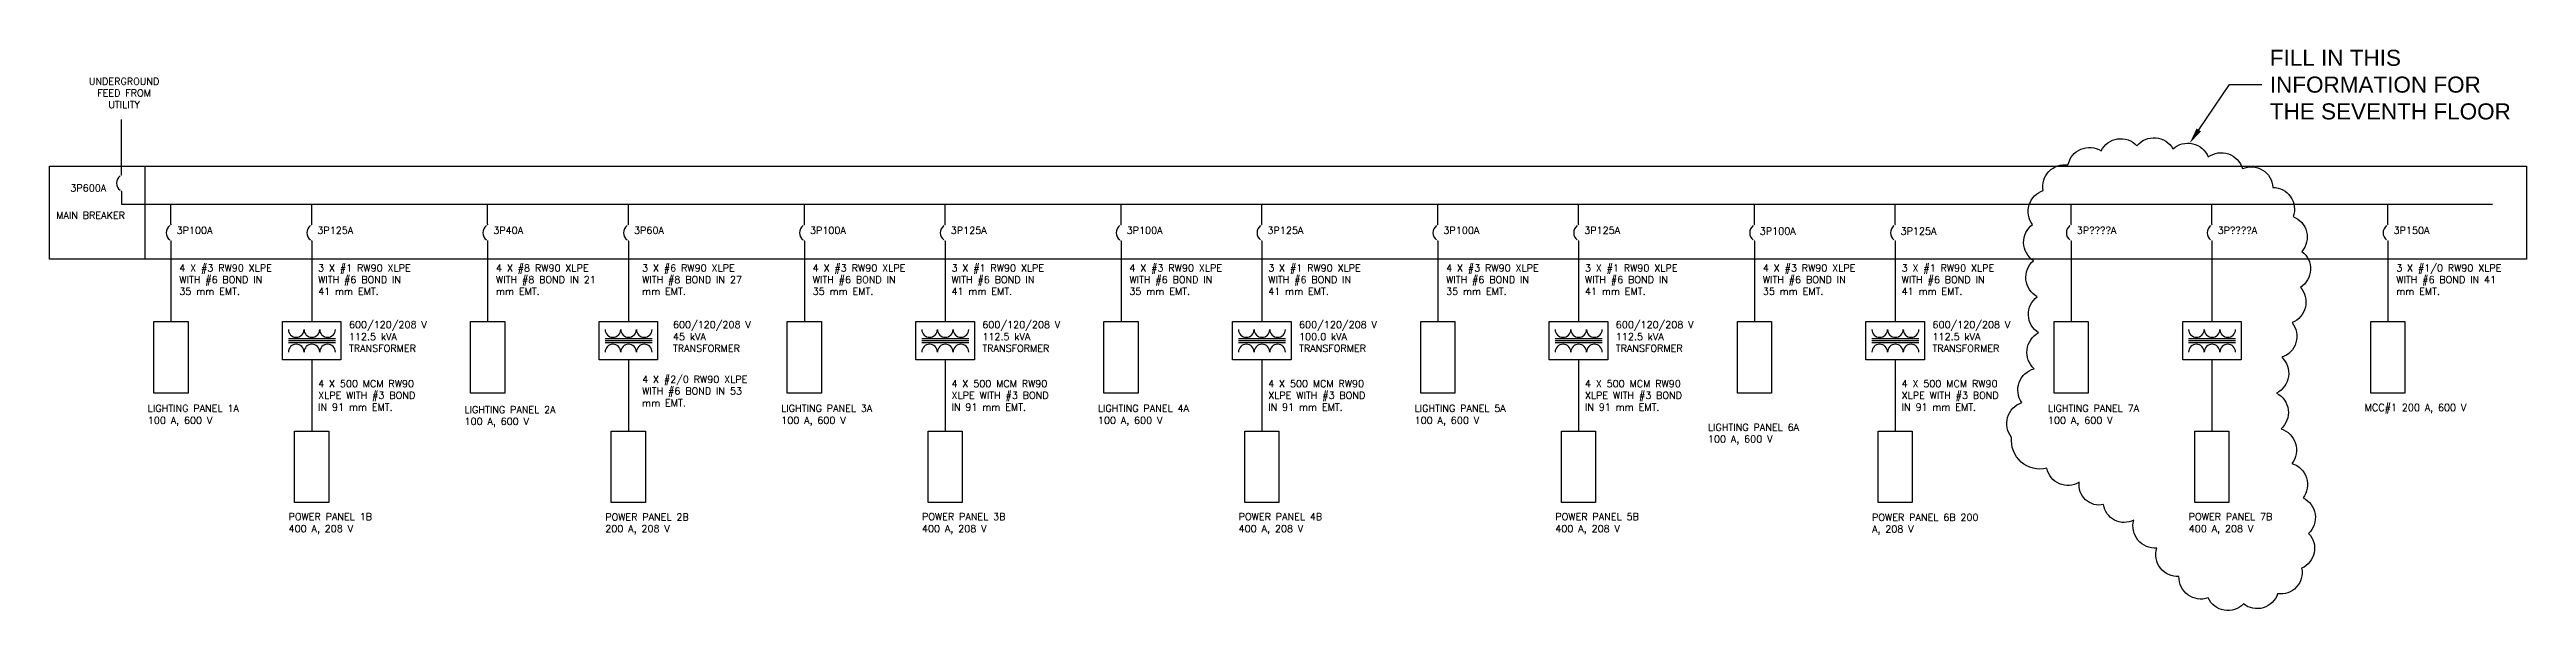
# Model space of a CAD drawing. Header units: millimetres. Extents: x 5414 to 278894, y 4264 to 146383.
# Drawn here: x 31154 to 101543, y 70114 to 86066 of the extents above; entities that cross this region are included whole.
import ezdxf
from ezdxf import colors
from ezdxf.entities.mleader import LeaderData, LeaderLine
from ezdxf.math import Vec2, Vec3

# ---------------------------------------------------------------- set-up
doc = ezdxf.new("R2010")
doc.units = ezdxf.units.MM
doc.layers.add('E-SM-DT-DIAG-FEED', color=7, linetype='Continuous')
doc.layers.add('E-SM-DT-DIAG-FEED-TXT', color=5, linetype='Continuous')
doc.styles.add('ROMANS', font='ROMANS.shx', dxfattribs={"height": 2})
doc.styles.get("Standard").update_dxf_attribs({"font": 'arial.ttf'})

msp = doc.modelspace()

# ---------------------------------------------------------------- texts
at = {"layer": 'E-SM-DT-DIAG-FEED-TXT', "style": 'ROMANS'}
for s, p in [('3P600A', (31746.8, 82026.4)), ('MAIN BREAKER', (31343.8, 81246.9)), ('3P100A', (34764.8, 80828.2)), ('3P125A', (38764.8, 80828.2)), ('3P40A', (43764.8, 80828.2)), ('3P60A', (47764.8, 80828.2)), ('3P100A', (52764.8, 80828.2)), ('3P125A', (56764.8, 80828.2)), ('3P100A', (61764.8, 80828.2)), ('3P125A', (65764.8, 80828.2)), ('3P100A', (70764.8, 80828.2)), ('3P125A', (74764.8, 80828.2)), ('3P100A', (79755.3, 80800.7)), ('3P125A', (83755.3, 80800.7)), ('3P????A', (88764.8, 80828.2)), ('3P????A', (92764.8, 80828.2)), ('3P150A', (97764.8, 80828.2))]:
    msp.add_text(s, height=200, dxfattribs=at).set_placement(p)
at = {"layer": 'E-SM-DT-DIAG-FEED-TXT', "char_height": 200, "style": 'ROMANS'}
for s, insert, width, attachment_point in [('UNDERGROUND FEED FROM UTILITY', (33273.2, 85263.5), 2410.081, 2), ('4 X #3 RW90 XLPE WITH #6 BOND IN 35 mm EMT.', (34841.8, 79956.3), 3060.029, 1), ('3 X #1 RW90 XLPE WITH #6 BOND IN 41 mm EMT.', (38786.3, 79956.3), 3060.029, 1), ('4 X #8 RW90 XLPE WITH #8 BOND IN 21 mm EMT.', (43841.8, 79956.3), 3198.356, 1), ('3 X #6 RW90 XLPE WITH #8 BOND IN 27 mm EMT.', (47993.6, 79956.3), 3241.314, 1), ('4 X #3 RW90 XLPE WITH #6 BOND IN 35 mm EMT.', (52841.8, 79956.3), 3060.029, 1), ('3 X #1 RW90 XLPE WITH #6 BOND IN 41 mm EMT.', (56786.3, 79956.3), 3060.029, 1), ('4 X #3 RW90 XLPE WITH #6 BOND IN 35 mm EMT.', (61841.8, 79956.3), 3060.029, 1), ('3 X #1 RW90 XLPE WITH #6 BOND IN 41 mm EMT.', (65786.3, 79956.3), 3060.029, 1), ('4 X #3 RW90 XLPE WITH #6 BOND IN 35 mm EMT.', (70841.8, 79956.3), 3060.029, 1), ('3 X #1 RW90 XLPE WITH #6 BOND IN 41 mm EMT.', (74786.3, 79956.3), 3060.029, 1), ('4 X #3 RW90 XLPE WITH #6 BOND IN 35 mm EMT.', (79841.8, 79956.3), 3060.029, 1), ('3 X #1 RW90 XLPE WITH #6 BOND IN 41 mm EMT.', (83786.3, 79956.3), 3060.029, 1), ('3 X #1/0 RW90 XLPE WITH #6 BOND IN 41 mm EMT.', (97841.8, 79956.3), 3346.445, 1), ('600/120/208 V 112.5 kVA TRANSFORMER', (39663, 78337.5), 2486.367, 1), ('600/120/208 V 45 kVA TRANSFORMER', (48870.3, 78337.5), 2570.084, 1), ('600/120/208 V 112.5 kVA TRANSFORMER', (57663, 78337.5), 2486.367, 1), ('600/120/208 V 100.0 kVA TRANSFORMER', (66663, 78337.5), 2486.367, 1), ('600/120/208 V 112.5 kVA TRANSFORMER', (75663, 78337.5), 2486.367, 1), ('600/120/208 V 112.5 kVA TRANSFORMER', (84663, 78337.5), 2486.367, 1), ('4 X #2/0 RW90 XLPE WITH #6 BOND IN 53 mm EMT.', (47993.6, 76785.4), 3287.079, 1), ('4 X 500 MCM RW90 XLPE WITH #3 BOND IN 91 mm EMT.', (38786.3, 76662.8), 3333.675, 1), ('4 X 500 MCM RW90 XLPE WITH #3 BOND IN 91 mm EMT.', (56786.3, 76662.8), 3333.675, 1), ('4 X 500 MCM RW90 XLPE WITH #3 BOND IN 91 mm EMT.', (65786.3, 76662.8), 3333.675, 1), ('4 X 500 MCM RW90 XLPE WITH #3 BOND IN 91 mm EMT.', (74786.3, 76662.8), 3333.675, 1), ('4 X 500 MCM RW90 XLPE WITH #3 BOND IN 91 mm EMT.', (83786.3, 76662.8), 3333.675, 1), ('MCC#1 200 A, 600 V', (96945.8, 75986.2), 3742.922, 1), ('LIGHTING PANEL 1A 100 A, 600 V', (33945.8, 75958.4), 3148.056, 1), ('LIGHTING PANEL 2A 100 A, 600 V', (42945.8, 75924), 2998.848, 1), ('LIGHTING PANEL 3A 100 A, 600 V', (51945.8, 75958.4), 3148.056, 1), ('LIGHTING PANEL 4A 100 A, 600 V', (60945.8, 75958.4), 3148.056, 1), ('LIGHTING PANEL 5A 100 A, 600 V', (69945.8, 75958.4), 3148.056, 1), ('LIGHTING PANEL 6A 100 A, 600 V', (78281.9, 75422.8), 3436.022, 1), ('LIGHTING PANEL 7A 100 A, 600 V', (87945.8, 75958.4), 3148.056, 1), ('POWER PANEL 1B 400 A, 208 V', (37945.8, 72878.2), 3124.344, 1), ('POWER PANEL 2B 200 A, 208 V', (46945.8, 72870.9), 2906.495, 1), ('POWER PANEL 3B 400 A, 208 V', (55945.8, 72878.2), 3124.344, 1), ('POWER PANEL 4B 400 A, 208 V', (64945.8, 72878.2), 3124.344, 1), ('POWER PANEL 5B 400 A, 208 V', (73945.8, 72878.2), 3124.344, 1), ('POWER PANEL 6B 200 A, 208 V', (82945.8, 72862.2), 3413.358, 1), ('POWER PANEL 7B 400 A, 208 V', (91945.8, 72878.2), 3124.344, 1)]:
    msp.add_mtext(s, dxfattribs=dict(at, insert=insert, width=width, attachment_point=attachment_point))

# ---------------------------------------------------------------- linework, layer by layer
at = {"layer": 'E-SM-DT-DIAG-FEED'}
for p, q in [((33194.4, 82513.2), (33194.4, 84077.7)), ((33863.8, 82745.2), (33863.8, 80104.5)), ((33194.3, 82027.1), (33194.3, 81668.7)), ((33194.3, 81668.7), (100576.7, 81668.7)), ((34603.8, 81100.7), (34603.8, 81668.7)), ((38603.8, 81100.7), (38603.8, 81668.7)), ((43603.8, 81100.7), (43603.8, 81668.7)), ((47603.8, 81100.7), (47603.8, 81668.7)), ((52603.8, 81100.7), (52603.8, 81668.7)), ((56603.8, 81100.7), (56603.8, 81668.7)), ((61603.8, 81100.7), (61603.8, 81668.7)), ((65603.8, 81100.7), (65603.8, 81668.7)), ((70603.8, 81100.7), (70603.8, 81668.7)), ((74603.8, 81100.7), (74603.8, 81668.7)), ((79603.8, 81100.7), (79603.8, 81668.7)), ((83603.8, 81100.7), (83603.8, 81668.7)), ((83603.8, 81668.7), (92603.8, 81668.7)), ((88603.8, 81100.7), (88603.8, 81668.7)), ((92603.8, 81100.7), (92603.8, 81668.7)), ((97603.8, 81100.7), (97603.8, 81668.7)), ((34603.7, 80614.5), (34603.7, 78328.3)), ((38603.7, 80614.5), (38603.7, 78328.3)), ((43603.7, 80614.5), (43603.7, 78328.3)), ((47603.7, 80614.5), (47603.7, 78328.3)), ((52603.7, 80614.5), (52603.7, 78328.3)), ((56603.7, 80614.5), (56603.7, 78328.3)), ((61603.7, 80614.5), (61603.7, 78328.3)), ((65603.7, 80614.5), (65603.7, 78328.3)), ((70603.7, 80614.5), (70603.7, 78328.3)), ((74603.7, 80614.5), (74603.7, 78328.3)), ((79603.7, 80614.5), (79603.7, 78328.3)), ((83603.7, 80614.5), (83603.7, 78328.3)), ((88603.7, 80614.5), (88603.7, 78328.3)), ((92603.7, 80614.5), (92603.7, 78328.3)), ((97603.7, 80614.5), (97603.7, 78328.3)), ((39276.5, 77836.7), (37940.5, 77836.7)), ((39276.5, 77783.1), (37940.5, 77783.1)), ((39276.5, 77729.5), (37940.5, 77729.5)), ((48276.5, 77836.7), (46940.5, 77836.7)), ((48276.5, 77783.1), (46940.5, 77783.1)), ((48276.5, 77729.5), (46940.5, 77729.5)), ((57276.5, 77836.7), (55940.5, 77836.7)), ((57276.5, 77783.1), (55940.5, 77783.1)), ((57276.5, 77729.5), (55940.5, 77729.5)), ((66276.5, 77836.7), (64940.5, 77836.7)), ((66276.5, 77783.1), (64940.5, 77783.1)), ((66276.5, 77729.5), (64940.5, 77729.5)), ((75276.5, 77836.7), (73940.5, 77836.7)), ((75276.5, 77783.1), (73940.5, 77783.1)), ((75276.5, 77729.5), (73940.5, 77729.5)), ((84276.5, 77836.7), (82940.5, 77836.7)), ((84276.5, 77783.1), (82940.5, 77783.1)), ((84276.5, 77729.5), (82940.5, 77729.5)), ((93276.5, 77836.7), (91940.5, 77836.7)), ((93276.5, 77783.1), (91940.5, 77783.1)), ((93276.5, 77729.5), (91940.5, 77729.5)), ((38603.7, 77237.9), (38603.7, 75217.3)), ((47603.7, 77237.9), (47603.7, 75217.3)), ((56603.7, 77237.9), (56603.7, 75217.3)), ((65603.7, 77237.9), (65603.7, 75217.3)), ((74603.7, 77237.9), (74603.7, 75217.3)), ((83603.7, 77237.9), (83603.7, 75217.3)), ((92603.7, 77237.9), (92603.7, 75217.3))]:
    msp.add_line(p, q, dxfattribs=at)
at = {"layer": 'E-SM-DT-DIAG-FEED', "color": 6}
msp.add_line((31153.8, 80104.5), (31153.8, 82745.2), dxfattribs=at)
at = {"layer": 'E-SM-DT-DIAG-FEED'}
msp.add_lwpolyline([(86911.4, 75035.9, -0.5205671), (87200.7, 76023.9, -0.5205671), (87553.3, 76987.7, -0.5205671), (87676.4, 78007.5, -0.5205671), (87638.6, 79035.9, -0.5205671), (87532.3, 80060.6, -0.5205671), (87509.8, 81087, -0.5205671), (87811.8, 82053.4, -0.5205671), (88513.7, 82783.1, -0.5205671), (89453.2, 83186.9, -0.5205671), (90471.1, 83330.8, -0.5205671), (91496.2, 83242, -0.5205671), (92499.2, 83009.3, -0.5205671), (93473.4, 82679.3, -0.5205671), (94335.8, 82145.8, -0.5205671), (94911.9, 81314, -0.5205671), (95161.3, 80324.9, -0.5205671), (95117.9, 79302.2, -0.5205671), (94880.8, 78301.5, -0.5205671), (94588, 77313.9, -0.5205671), (94443.1, 76296.5, -0.5205671), (94569.3, 75277.1, -0.5205671), (94878.5, 74294.7, -0.5205671), (95194.2, 73315.2, -0.5205671), (95352.7, 72303.4, -0.5205671), (95154.3, 71316.3, -0.5205671), (94472, 70589.7, -0.5205671), (93501.7, 70299.2, -0.5205671), (92495.3, 70470.8, -0.5205671), (91668.3, 71077.1, -0.5205671), (91035.2, 71889.7, -0.5205671), (90381.7, 72683.9, -0.5205671), (89525.4, 73126.8, -0.5205671), (88831.9, 73761, -0.5205671), (87912.8, 74156.5, -0.5205671)], format="xyb", close=True, dxfattribs=at)
at = {"layer": 'E-SM-DT-DIAG-FEED', "color": 6}
msp.add_lwpolyline([(31153.8, 82745.2), (101542.5, 82745.2), (101542.5, 80104.5), (31153.8, 80104.5)], dxfattribs=at)
at = {"layer": 'E-SM-DT-DIAG-FEED', "const_width": 19.2}
for points in [[(33194.3, 82492, 1), (33194.3, 82511.2, 1)], [(33194.3, 82027.1, 1), (33194.3, 82046.3, 1)], [(34603.7, 81079.5, 1), (34603.7, 81098.7, 1)], [(38603.7, 81079.5, 1), (38603.7, 81098.7, 1)], [(43603.7, 81079.5, 1), (43603.7, 81098.7, 1)], [(47603.7, 81079.5, 1), (47603.7, 81098.7, 1)], [(52603.7, 81079.5, 1), (52603.7, 81098.7, 1)], [(56603.7, 81079.5, 1), (56603.7, 81098.7, 1)], [(61603.7, 81079.5, 1), (61603.7, 81098.7, 1)], [(65603.7, 81079.5, 1), (65603.7, 81098.7, 1)], [(70603.7, 81079.5, 1), (70603.7, 81098.7, 1)], [(74603.7, 81079.5, 1), (74603.7, 81098.7, 1)], [(79603.7, 81079.5, 1), (79603.7, 81098.7, 1)], [(83603.7, 81079.5, 1), (83603.7, 81098.7, 1)], [(88603.7, 81079.5, 1), (88603.7, 81098.7, 1)], [(92603.7, 81079.5, 1), (92603.7, 81098.7, 1)], [(97603.7, 81079.5, 1), (97603.7, 81098.7, 1)], [(34603.7, 80614.5, 1), (34603.7, 80633.7, 1)], [(38603.7, 80614.5, 1), (38603.7, 80633.7, 1)], [(43603.7, 80614.5, 1), (43603.7, 80633.7, 1)], [(47603.7, 80614.5, 1), (47603.7, 80633.7, 1)], [(52603.7, 80614.5, 1), (52603.7, 80633.7, 1)], [(56603.7, 80614.5, 1), (56603.7, 80633.7, 1)], [(61603.7, 80614.5, 1), (61603.7, 80633.7, 1)], [(65603.7, 80614.5, 1), (65603.7, 80633.7, 1)], [(70603.7, 80614.5, 1), (70603.7, 80633.7, 1)], [(74603.7, 80614.5, 1), (74603.7, 80633.7, 1)], [(79603.7, 80614.5, 1), (79603.7, 80633.7, 1)], [(83603.7, 80614.5, 1), (83603.7, 80633.7, 1)], [(88603.7, 80614.5, 1), (88603.7, 80633.7, 1)], [(92603.7, 80614.5, 1), (92603.7, 80633.7, 1)], [(97603.7, 80614.5, 1), (97603.7, 80633.7, 1)]]:
    msp.add_lwpolyline(points, format="xyb", close=True, dxfattribs=at)
at = {"layer": 'E-SM-DT-DIAG-FEED'}
for points in [[(34118.3, 78328.3), (35089.1, 78328.3), (35089.1, 76295.1), (34118.3, 76295.1)], [(39434.6, 78328.3), (39434.6, 77237.9), (37772.8, 77237.9), (37772.8, 78328.3)], [(43118.3, 78328.3), (44089.1, 78328.3), (44089.1, 76295.1), (43118.3, 76295.1)], [(48434.6, 78328.3), (48434.6, 77237.9), (46772.8, 77237.9), (46772.8, 78328.3)], [(52118.3, 78328.3), (53089.1, 78328.3), (53089.1, 76295.1), (52118.3, 76295.1)], [(57434.6, 78328.3), (57434.6, 77237.9), (55772.8, 77237.9), (55772.8, 78328.3)], [(61118.3, 78328.3), (62089.1, 78328.3), (62089.1, 76295.1), (61118.3, 76295.1)], [(66434.6, 78328.3), (66434.6, 77237.9), (64772.8, 77237.9), (64772.8, 78328.3)], [(70118.3, 78328.3), (71089.1, 78328.3), (71089.1, 76295.1), (70118.3, 76295.1)], [(75434.6, 78328.3), (75434.6, 77237.9), (73772.8, 77237.9), (73772.8, 78328.3)], [(79118.3, 78328.3), (80089.1, 78328.3), (80089.1, 76295.1), (79118.3, 76295.1)], [(84434.6, 78328.3), (84434.6, 77237.9), (82772.8, 77237.9), (82772.8, 78328.3)], [(88118.3, 78328.3), (89089.1, 78328.3), (89089.1, 76295.1), (88118.3, 76295.1)], [(93434.6, 78328.3), (93434.6, 77237.9), (91772.8, 77237.9), (91772.8, 78328.3)], [(97118.3, 78328.3), (98089.1, 78328.3), (98089.1, 76295.1), (97118.3, 76295.1)], [(38118.3, 75217.3), (39089.1, 75217.3), (39089.1, 73184), (38118.3, 73184)], [(47118.3, 75217.3), (48089.1, 75217.3), (48089.1, 73184), (47118.3, 73184)], [(56118.3, 75217.3), (57089.1, 75217.3), (57089.1, 73184), (56118.3, 73184)], [(65118.3, 75217.3), (66089.1, 75217.3), (66089.1, 73184), (65118.3, 73184)], [(74118.3, 75217.3), (75089.1, 75217.3), (75089.1, 73184), (74118.3, 73184)], [(83118.3, 75217.3), (84089.1, 75217.3), (84089.1, 73184), (83118.3, 73184)], [(92118.3, 75217.3), (93089.1, 75217.3), (93089.1, 73184), (92118.3, 73184)]]:
    msp.add_lwpolyline(points, close=True, dxfattribs=at)
for centre, radius, start, end in [((33315.2, 82267.4), 256.4, 127.65072, 232.34928), ((34724.5, 80854.8), 256.4, 127.65072, 232.34928), ((38724.5, 80854.8), 256.4, 127.65072, 232.34928), ((43724.5, 80854.8), 256.4, 127.65072, 232.34928), ((47724.5, 80854.8), 256.4, 127.65072, 232.34928), ((52724.5, 80854.8), 256.4, 127.65072, 232.34928), ((56724.5, 80854.8), 256.4, 127.65072, 232.34928), ((61724.5, 80854.8), 256.4, 127.65072, 232.34928), ((65724.5, 80854.8), 256.4, 127.65072, 232.34928), ((70724.5, 80854.8), 256.4, 127.65072, 232.34928), ((74724.5, 80854.8), 256.4, 127.65072, 232.34928), ((79724.5, 80854.8), 256.4, 127.65072, 232.34928), ((83724.5, 80854.8), 256.4, 127.65072, 232.34928), ((88724.5, 80854.8), 256.4, 127.65072, 232.34928), ((92724.5, 80854.8), 256.4, 127.65072, 232.34928), ((97724.5, 80854.8), 256.4, 127.65072, 232.34928), ((38163.1, 78104.8), 222.7, 180, 0), ((38163.1, 77461.4), 222.7, 0, 180), ((38608.5, 78104.8), 222.7, 180, 0), ((38608.5, 77461.4), 222.7, 0, 180), ((39053.8, 78104.8), 222.7, 180, 0), ((39053.8, 77461.4), 222.7, 0, 180), ((47163.1, 78104.8), 222.7, 180, 0), ((47163.1, 77461.4), 222.7, 0, 180), ((47608.5, 78104.8), 222.7, 180, 0), ((47608.5, 77461.4), 222.7, 0, 180), ((48053.8, 78104.8), 222.7, 180, 0), ((48053.8, 77461.4), 222.7, 0, 180), ((56163.1, 78104.8), 222.7, 180, 0), ((56163.1, 77461.4), 222.7, 0, 180), ((56608.5, 78104.8), 222.7, 180, 0), ((56608.5, 77461.4), 222.7, 0, 180), ((57053.8, 78104.8), 222.7, 180, 0), ((57053.8, 77461.4), 222.7, 0, 180), ((65163.1, 78104.8), 222.7, 180, 0), ((65163.1, 77461.4), 222.7, 0, 180), ((65608.5, 78104.8), 222.7, 180, 0), ((65608.5, 77461.4), 222.7, 0, 180), ((66053.8, 78104.8), 222.7, 180, 0), ((66053.8, 77461.4), 222.7, 0, 180), ((74163.1, 78104.8), 222.7, 180, 0), ((74163.1, 77461.4), 222.7, 0, 180), ((74608.5, 78104.8), 222.7, 180, 0), ((74608.5, 77461.4), 222.7, 0, 180), ((75053.8, 78104.8), 222.7, 180, 0), ((75053.8, 77461.4), 222.7, 0, 180), ((83163.1, 78104.8), 222.7, 180, 0), ((83163.1, 77461.4), 222.7, 0, 180), ((83608.5, 78104.8), 222.7, 180, 0), ((83608.5, 77461.4), 222.7, 0, 180), ((84053.8, 78104.8), 222.7, 180, 0), ((84053.8, 77461.4), 222.7, 0, 180), ((92163.1, 78104.8), 222.7, 180, 0), ((92163.1, 77461.4), 222.7, 0, 180), ((92608.5, 78104.8), 222.7, 180, 0), ((92608.5, 77461.4), 222.7, 0, 180), ((93053.8, 78104.8), 222.7, 180, 0), ((93053.8, 77461.4), 222.7, 0, 180)]:
    msp.add_arc(centre, radius, start, end, dxfattribs=at)

msp.set_redraw_order([(e.dxf.handle, doc.entitydb.next_handle()) for e in msp.query("TEXT MTEXT ATTDEF DIMENSION ARC_DIMENSION")])  # texts and dimensions are drawn at this point

# ---------------------------------------------------------------- leaders
at = {"layer": 'E-SM-DT-DIAG-FEED-TXT'}
ml = msp.add_multileader_mtext('Standard', dxfattribs=at)
ml.set_content('FILL IN THIS\\PINFORMATION FOR\\PTHE SEVENTH FLOOR', color=256)
ml.set_leader_properties()
ml.build(insert=Vec2(0, 0))
ml.multileader.update_dxf_attribs({"text_left_attachment_type": 2, "text_right_attachment_type": 2, "dogleg_length": 0.36, "arrow_head_size": 457.2, "scale": 25.4})
ctx = ml.context
ctx.base_point, ctx.scale, ctx.char_height, ctx.arrow_head_size, ctx.landing_gap_size, ctx.plane_origin = Vec3(94021.4, 85068.4), 25.4, 457.2, 457.2, 228.6, Vec3(82504.4, 83441.9)
ctx.left_attachment, ctx.right_attachment = 2, 2
notes = []
notes.append((ctx, [(0, (1, 1, 0), (93107, 85068.4), (1, 0), 914.4, [(0, [(91971.7, 83400.5)], 0, [])])]))
ctx.mtext.insert, ctx.mtext.flow_direction = Vec3(94250, 86059), 5
for ctx, leaders in notes:
    for number, flags, end, landing, length, lines in leaders:
        leader = LeaderData()
        leader.index, (leader.has_last_leader_line, leader.has_dogleg_vector, leader.attachment_direction) = number, flags
        leader.last_leader_point, leader.dogleg_vector, leader.dogleg_length = Vec3(end), Vec3(landing), length
        for number, points, colour, breaks in lines:
            line = LeaderLine()
            line.index, line.vertices, line.color, line.breaks = number, Vec3.list(points), colors.encode_raw_color(colour), breaks
            leader.lines.append(line)
        ctx.leaders.append(leader)

doc.saveas('drawing.dxf')
